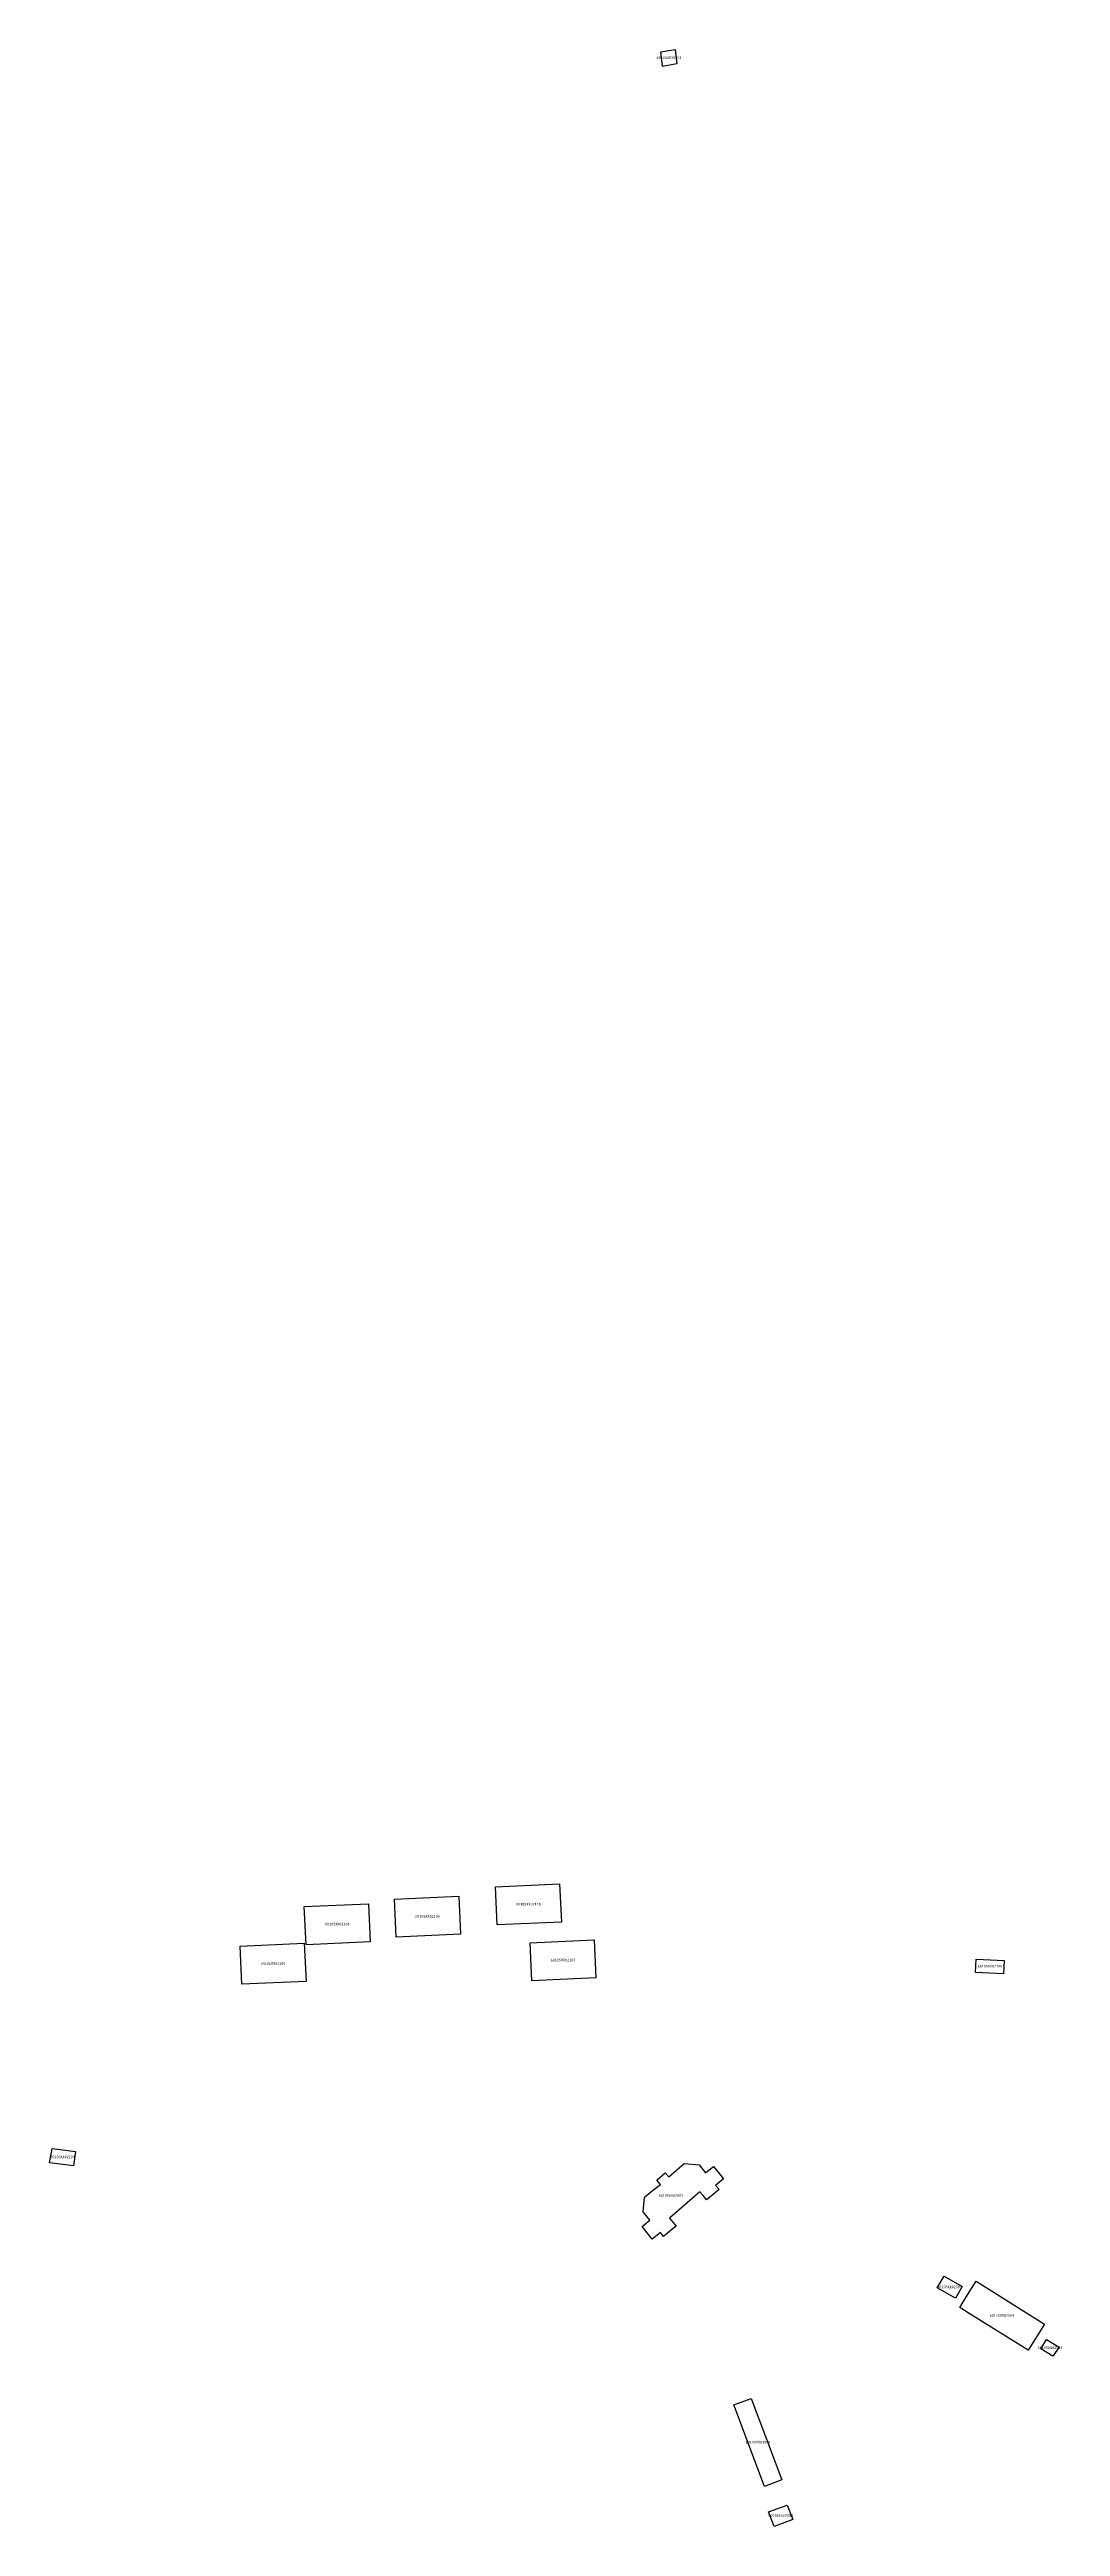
# Model space of a CAD drawing. Header units: inches. Extents: x 95398 to 167335, y 13830 to 47722.
# Drawn here: x 120179 to 120532, y 34058 to 34923 of the extents above; entities that cross this region are included whole.
import ezdxf
from ezdxf.enums import TextEntityAlignment as Align

# ---------------------------------------------------------------- set-up
doc = ezdxf.new("R2010")
doc.units = ezdxf.units.IN
doc.header["$MEASUREMENT"] = 0
doc.layers.add('一级水源保护区', color=7, linetype='Continuous')
doc.layers.add('一级水源保护区内违法建筑', color=7, linetype='Continuous')
doc.styles.add('宋体', font='')
doc.styles.get('宋体').set_extended_font_data('宋体')

msp = doc.modelspace()

# ---------------------------------------------------------------- linework, layer by layer
at = {"layer": '一级水源保护区', "color": 1, "linetype": 'Continuous', "lineweight": 25}
for points in [[(120398.0001, 34917.6797), (120392.8985, 34916.8087), (120392.3987, 34921.9103), (120397.3985, 34922.6915)], [(120357.6511, 34269.0713), (120335.2503, 34268.0591), (120334.6477, 34281.3929), (120357.0485, 34282.4051)], [(120290.9141, 34262.1307), (120268.5135, 34261.1183), (120267.9109, 34274.4521), (120290.3115, 34275.4645)], [(120322.4139, 34264.8001), (120300.0133, 34263.7879), (120299.4107, 34277.1217), (120321.8115, 34278.1339)], [(120268.5073, 34248.3779), (120246.1065, 34247.3655), (120245.5039, 34260.6993), (120267.9047, 34261.7117)], [(120369.7187, 34249.5501), (120347.3181, 34248.5377), (120346.7155, 34261.8715), (120369.1163, 34262.8839)], [(120512.2265, 34255.6937), (120512.0041, 34251.0235), (120502.2189, 34251.4683), (120502.4413, 34256.1385)], [(120188.0587, 34189.0285), (120187.3793, 34183.9701), (120178.9843, 34185.0439), (120179.8517, 34190.0297)], [(120405.7031, 34184.3711), (120407.9999, 34181.5313), (120409.2031, 34182.5587), (120410.7033, 34183.7891), (120414.2969, 34179.4219), (120411.5001, 34177.1291), (120412.7031, 34175.7383), (120409.8985, 34173.4297), (120408.2969, 34172.1603), (120407.2031, 34173.5507), (120406.0001, 34174.9415), (120403.2969, 34172.5705), (120402.5001, 34171.8517), (120398.8985, 34168.7617), (120398.1017, 34168.0391), (120395.3985, 34165.6797), (120396.5001, 34164.2891), (120397.7031, 34162.8985), (120396.1017, 34161.6289), (120393.2969, 34159.3085), (120392.2033, 34160.6993), (120389.3985, 34158.4103), (120385.7969, 34162.7813), (120387.2031, 34163.9609), (120388.5001, 34165.0391), (120386.2031, 34167.8711), (120386.7031, 34172.9883), (120389.3985, 34175.2383), (120392.2033, 34177.5197), (120391.0001, 34178.9805), (120393.8985, 34181.5117), (120395.1015, 34180.1211), (120397.7969, 34182.4415), (120400.5001, 34184.7889)], [(120497.6017, 34141.8789), (120495.2031, 34137.7383), (120488.7969, 34141.4415), (120491.2969, 34145.5117)], [(120526.2969, 34128.6913), (120520.6015, 34119.6093), (120499.9999, 34132.4493), (120496.7033, 34134.5001), (120497.6017, 34135.9493), (120499.9999, 34139.8399), (120502.3985, 34143.7385)], [(120531.3985, 34120.6797), (120529.2031, 34117.4883), (120525.0001, 34120.1017), (120527.0001, 34123.3907)], [(120434.6017, 34074.3203), (120428.6015, 34072.0783), (120417.8985, 34100.6017), (120423.8985, 34102.8009)], [(120438.5001, 34060.4999), (120431.8985, 34058.1015), (120430.0001, 34063.1719), (120436.5001, 34065.5391)]]:
    msp.add_lwpolyline(points, close=True, dxfattribs=at)

# ---------------------------------------------------------------- texts
at = {"layer": '一级水源保护区内违法建筑', "color": 18, "true_color": 0x000000, "style": '宋体'}
for s, p in [('60103XX39263', (120395.1796, 34919.1274)), ('60105XX02110', (120346.1494, 34274.5971)), ('60105XX02108', (120279.4125, 34267.6564)), ('60105XX02109', (120310.9124, 34270.3259)), ('60105XX02106', (120257.0056, 34253.9036)), ('60105XX02107', (120358.2172, 34255.0758)), ('60105XX02100', (120507.2227, 34252.946)), ('60105XX02104', (120183.5705, 34186.3813)), ('60105XX02007', (120395.8825, 34172.8888)), ('60105XX02005', (120493.1888, 34141.0012)), ('60105XX02004', (120511.4421, 34131.017)), ('60105XX02003', (120528.2103, 34119.7905)), ('60105XX02008', (120426.2526, 34086.8094)), ('60105XX02009', (120434.2277, 34061.1946))]:
    msp.add_text(s, height=0.914402, dxfattribs=at).set_placement(p, align=Align.BOTTOM_CENTER)

doc.saveas('drawing.dxf')
